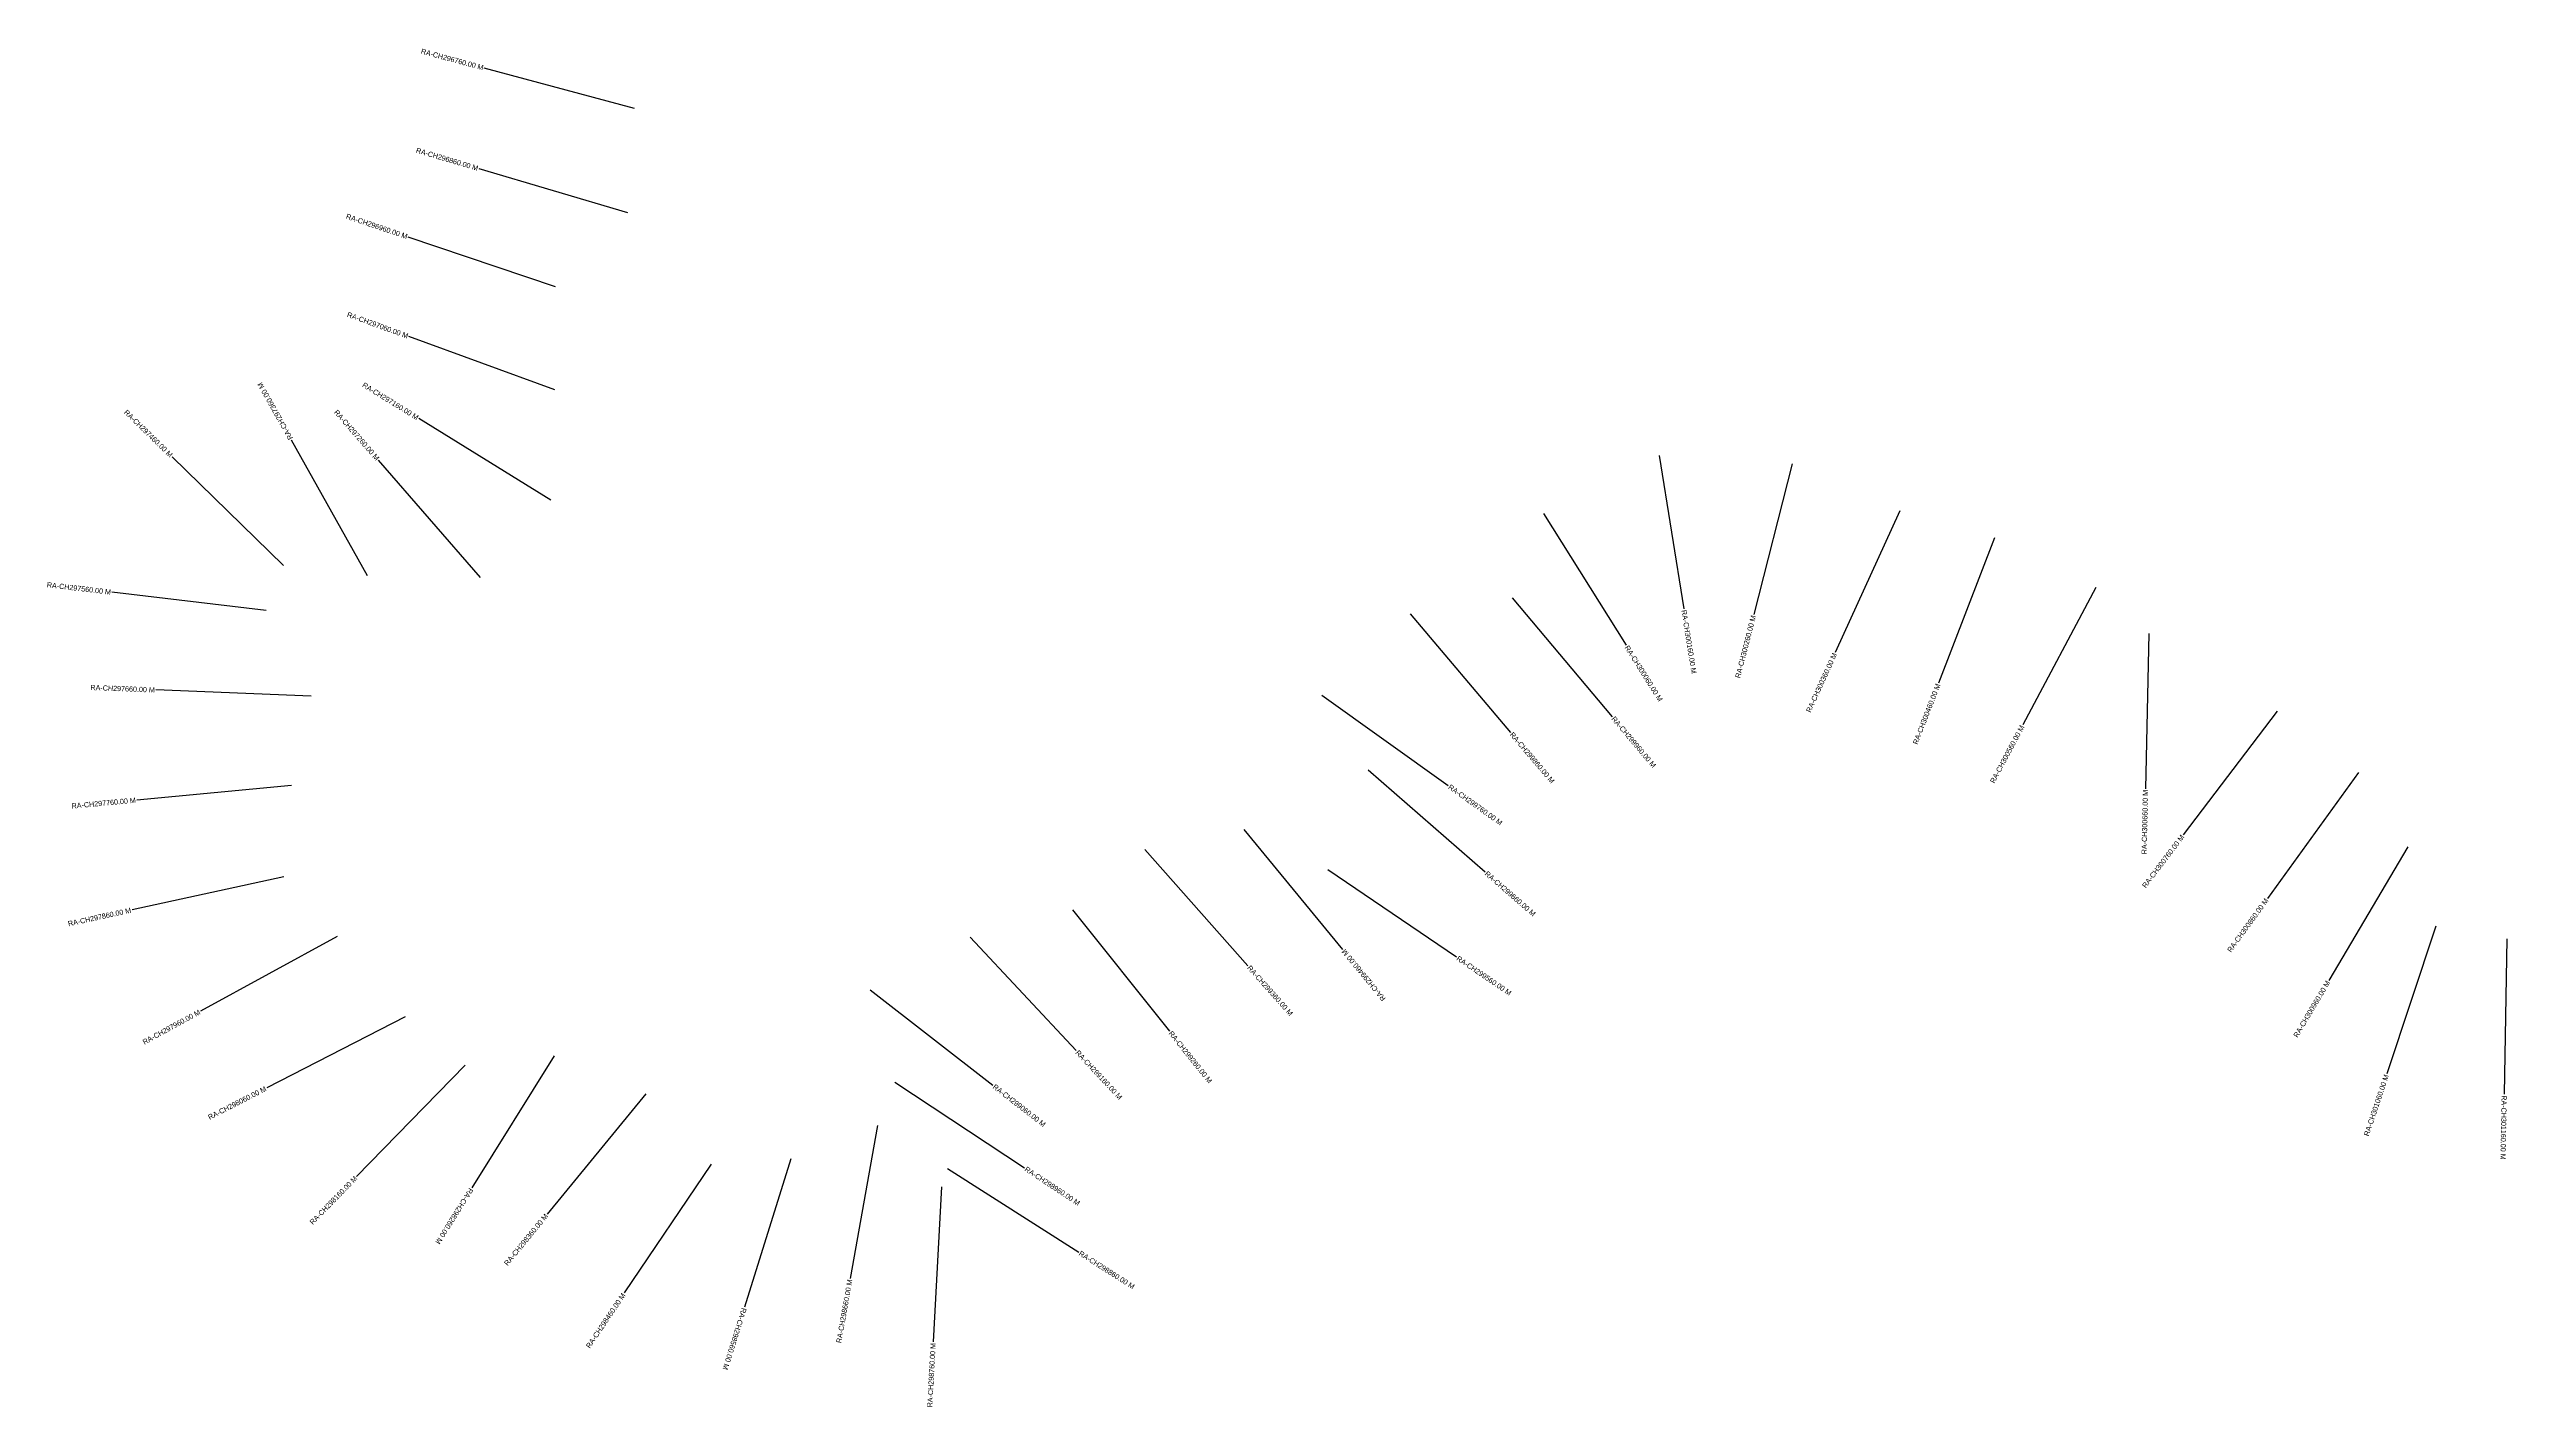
# Model space of a CAD drawing. Header units: metres. Extents: x 281127 to 293387, y 2014469 to 2017487.
# Drawn here: x 281127 to 283498, y 2015299 to 2016607 of the extents above; entities that cross this region are included whole.
import ezdxf
from ezdxf.enums import TextEntityAlignment as Align

# ---------------------------------------------------------------- set-up
doc = ezdxf.new("R2010")
doc.units = ezdxf.units.M
doc.layers.add('CS', color=134, linetype='Continuous')
doc.layers.add('CSMark', color=6, linetype='Continuous')

msp = doc.modelspace()

# ---------------------------------------------------------------- linework, layer by layer
at = {"layer": 'CS'}
for p, q in [((281691.3, 2016549.6), (281546.5, 2016588.8)), ((281685.1, 2016448.9), (281541.4, 2016491.6)), ((281615.2, 2016377.5), (281473.1, 2016425.6)), ((281614.6, 2016278.2), (281473.7, 2016329.6)), ((281610.8, 2016171.6), (281483.2, 2016250.4)), ((281433.7, 2016098.8), (281360.4, 2016229.7)), ((281352.7, 2016108.8), (281245.3, 2016213.6)), ((281542.9, 2016097.1), (281444.5, 2016210.3)), ((282680.1, 2016214.8), (282703.8, 2016066.7)), ((282808.6, 2016206.7), (282771.4, 2016061.4)), ((282568.6, 2016158.8), (282648.2, 2016031.6)), ((282912.3, 2016161.3), (282850.1, 2016024.8)), ((283003.7, 2016135.2), (282949.8, 2015995.2)), ((281336.1, 2016065.2), (281187.1, 2016082.8)), ((283101.5, 2016087.3), (283031.1, 2015954.9)), ((282439.8, 2016061.9), (282536.8, 2015947.5)), ((282538.2, 2016077.4), (282634.9, 2015962.7)), ((283152.7, 2016043.1), (283149.5, 2015893.1)), ((281379.4, 2015982.5), (281229.6, 2015988.5)), ((282354.8, 2015983.6), (282476.7, 2015896.2)), ((283276.6, 2015968.2), (283185.9, 2015848.7)), ((281360.5, 2015896.2), (281211.2, 2015882.3)), ((282399.2, 2015911.5), (282512.2, 2015813)), ((283355.1, 2015908.9), (283267, 2015787.4)), ((282279.5, 2015853.9), (282374.7, 2015738)), ((282183.9, 2015834.5), (282283.4, 2015722.3)), ((283402.7, 2015837.2), (283326.2, 2015708.2)), ((281353.2, 2015808), (281206.6, 2015776.2)), ((282360.5, 2015815.1), (282484.6, 2015730.8)), ((282114.1, 2015776.3), (282207.8, 2015659.2)), ((281404.4, 2015750.5), (281272.8, 2015678.5)), ((282015.2, 2015750), (282117.7, 2015640.4)), ((283429.7, 2015760.5), (283382.3, 2015618.1)), ((283498.1, 2015748.3), (283495.5, 2015598.3)), ((281918.9, 2015699.1), (282037.3, 2015607.1)), ((281470, 2015673), (281336.5, 2015604.6)), ((281613.8, 2015635.3), (281534.5, 2015508)), ((281528, 2015626.4), (281423.3, 2015519)), ((281942.7, 2015610.1), (282067.8, 2015527.4)), ((281702.3, 2015598.7), (281607.2, 2015482.7)), ((281925.8, 2015568.2), (281899.5, 2015420.5)), ((281842.3, 2015536.1), (281797.6, 2015392.9)), ((281765.3, 2015530.9), (281681.5, 2015406.5)), ((281993.6, 2015526.6), (282120.1, 2015445.9)), ((281987.7, 2015509), (281979.7, 2015359.2))]:
    msp.add_line(p, q, dxfattribs=at)

# ---------------------------------------------------------------- texts
at = {"layer": 'CSMark'}
for s, rotation, p in [('RA-CH296760.00 M', 344.8755, (281545.6, 2016589)), ('RA-CH296860.00 M', 343.4393, (281540.4, 2016491.9)), ('RA-CH296960.00 M', 341.2715, (281472.2, 2016426)), ('RA-CH297060.00 M', 339.9665, (281472.8, 2016329.9)), ('RA-CH297160.00 M', 328.2983, (281482.4, 2016250.9)), ('RA-CH297460.00 M', 315.6893, (281244.6, 2016214.3)), ('RA-CH297260.00 M', 311.0207, (281443.8, 2016211)), ('RA-CH297560.00 M', 353.2815, (281186.2, 2016082.9)), ('RA-CH300260.00 M', 75.6318, (282771.2, 2016060.4)), ('RA-CH300360.00 M', 65.4976, (282849.7, 2016023.9)), ('RA-CH297660.00 M', 357.7076, (281228.6, 2015988.5)), ('RA-CH300460.00 M', 68.9468, (282949.4, 2015994.3)), ('RA-CH300560.00 M', 61.9891, (283030.6, 2015954)), ('RA-CH300660.00 M', 88.7556, (283149.4, 2015892.1)), ('RA-CH297760.00 M', 5.3078, (281210.2, 2015882.2)), ('RA-CH300760.00 M', 52.8083, (283185.3, 2015847.9)), ('RA-CH297860.00 M', 12.2485, (281205.6, 2015776)), ('RA-CH300860.00 M', 54.0517, (283266.4, 2015786.6)), ('RA-CH299460.00 M', 129.3962, (282375.3, 2015737.3)), ('RA-CH300960.00 M', 59.3179, (283325.7, 2015707.3)), ('RA-CH297960.00 M', 28.6712, (281271.9, 2015678.1)), ('RA-CH301060.00 M', 71.5746, (283382, 2015617.2)), ('RA-CH298060.00 M', 27.1644, (281335.7, 2015604.1)), ('RA-CH298160.00 M', 45.7375, (281422.6, 2015518.3)), ('RA-CH298360.00 M', 50.627, (281606.5, 2015482)), ('RA-CH298660.00 M', 79.8935, (281899.3, 2015419.5)), ('RA-CH298460.00 M', 56.0383, (281681, 2015405.6)), ('RA-CH298760.00 M', 86.9324, (281979.6, 2015358.2))]:
    msp.add_text(s, height=5, rotation=rotation, dxfattribs=at).set_placement(p, align=Align.MIDDLE_RIGHT)
for s, rotation, p in [('RA-CH297360.00 M', 119.2529, (281359.9, 2016230.5)), ('RA-CH300160.00 M', 279.0989, (282704, 2016065.7)), ('RA-CH300060.00 M', 302.0541, (282648.7, 2016030.8)), ('RA-CH299960.00 M', 310.1729, (282635.6, 2015962)), ('RA-CH299860.00 M', 310.3199, (282537.5, 2015946.8)), ('RA-CH299760.00 M', 324.364, (282477.5, 2015895.7)), ('RA-CH299660.00 M', 318.9061, (282513, 2015812.3)), ('RA-CH299560.00 M', 325.8067, (282485.4, 2015730.2)), ('RA-CH299360.00 M', 311.5756, (282284.1, 2015721.6)), ('RA-CH299260.00 M', 308.6705, (282208.4, 2015658.4)), ('RA-CH299160.00 M', 313.081, (282118.3, 2015639.7)), ('RA-CH299060.00 M', 322.1493, (282038.1, 2015606.5)), ('RA-CH301160.00 M', 269.0188, (283495.5, 2015597.3)), ('RA-CH298960.00 M', 326.5306, (282068.7, 2015526.8)), ('RA-CH298260.00 M', 238.0967, (281534, 2015507.1)), ('RA-CH298860.00 M', 327.4636, (282120.9, 2015445.4)), ('RA-CH298560.00 M', 252.6762, (281797.3, 2015391.9))]:
    msp.add_text(s, height=5, rotation=rotation, dxfattribs=at).set_placement(p, align=Align.MIDDLE_LEFT)

doc.saveas('drawing.dxf')
